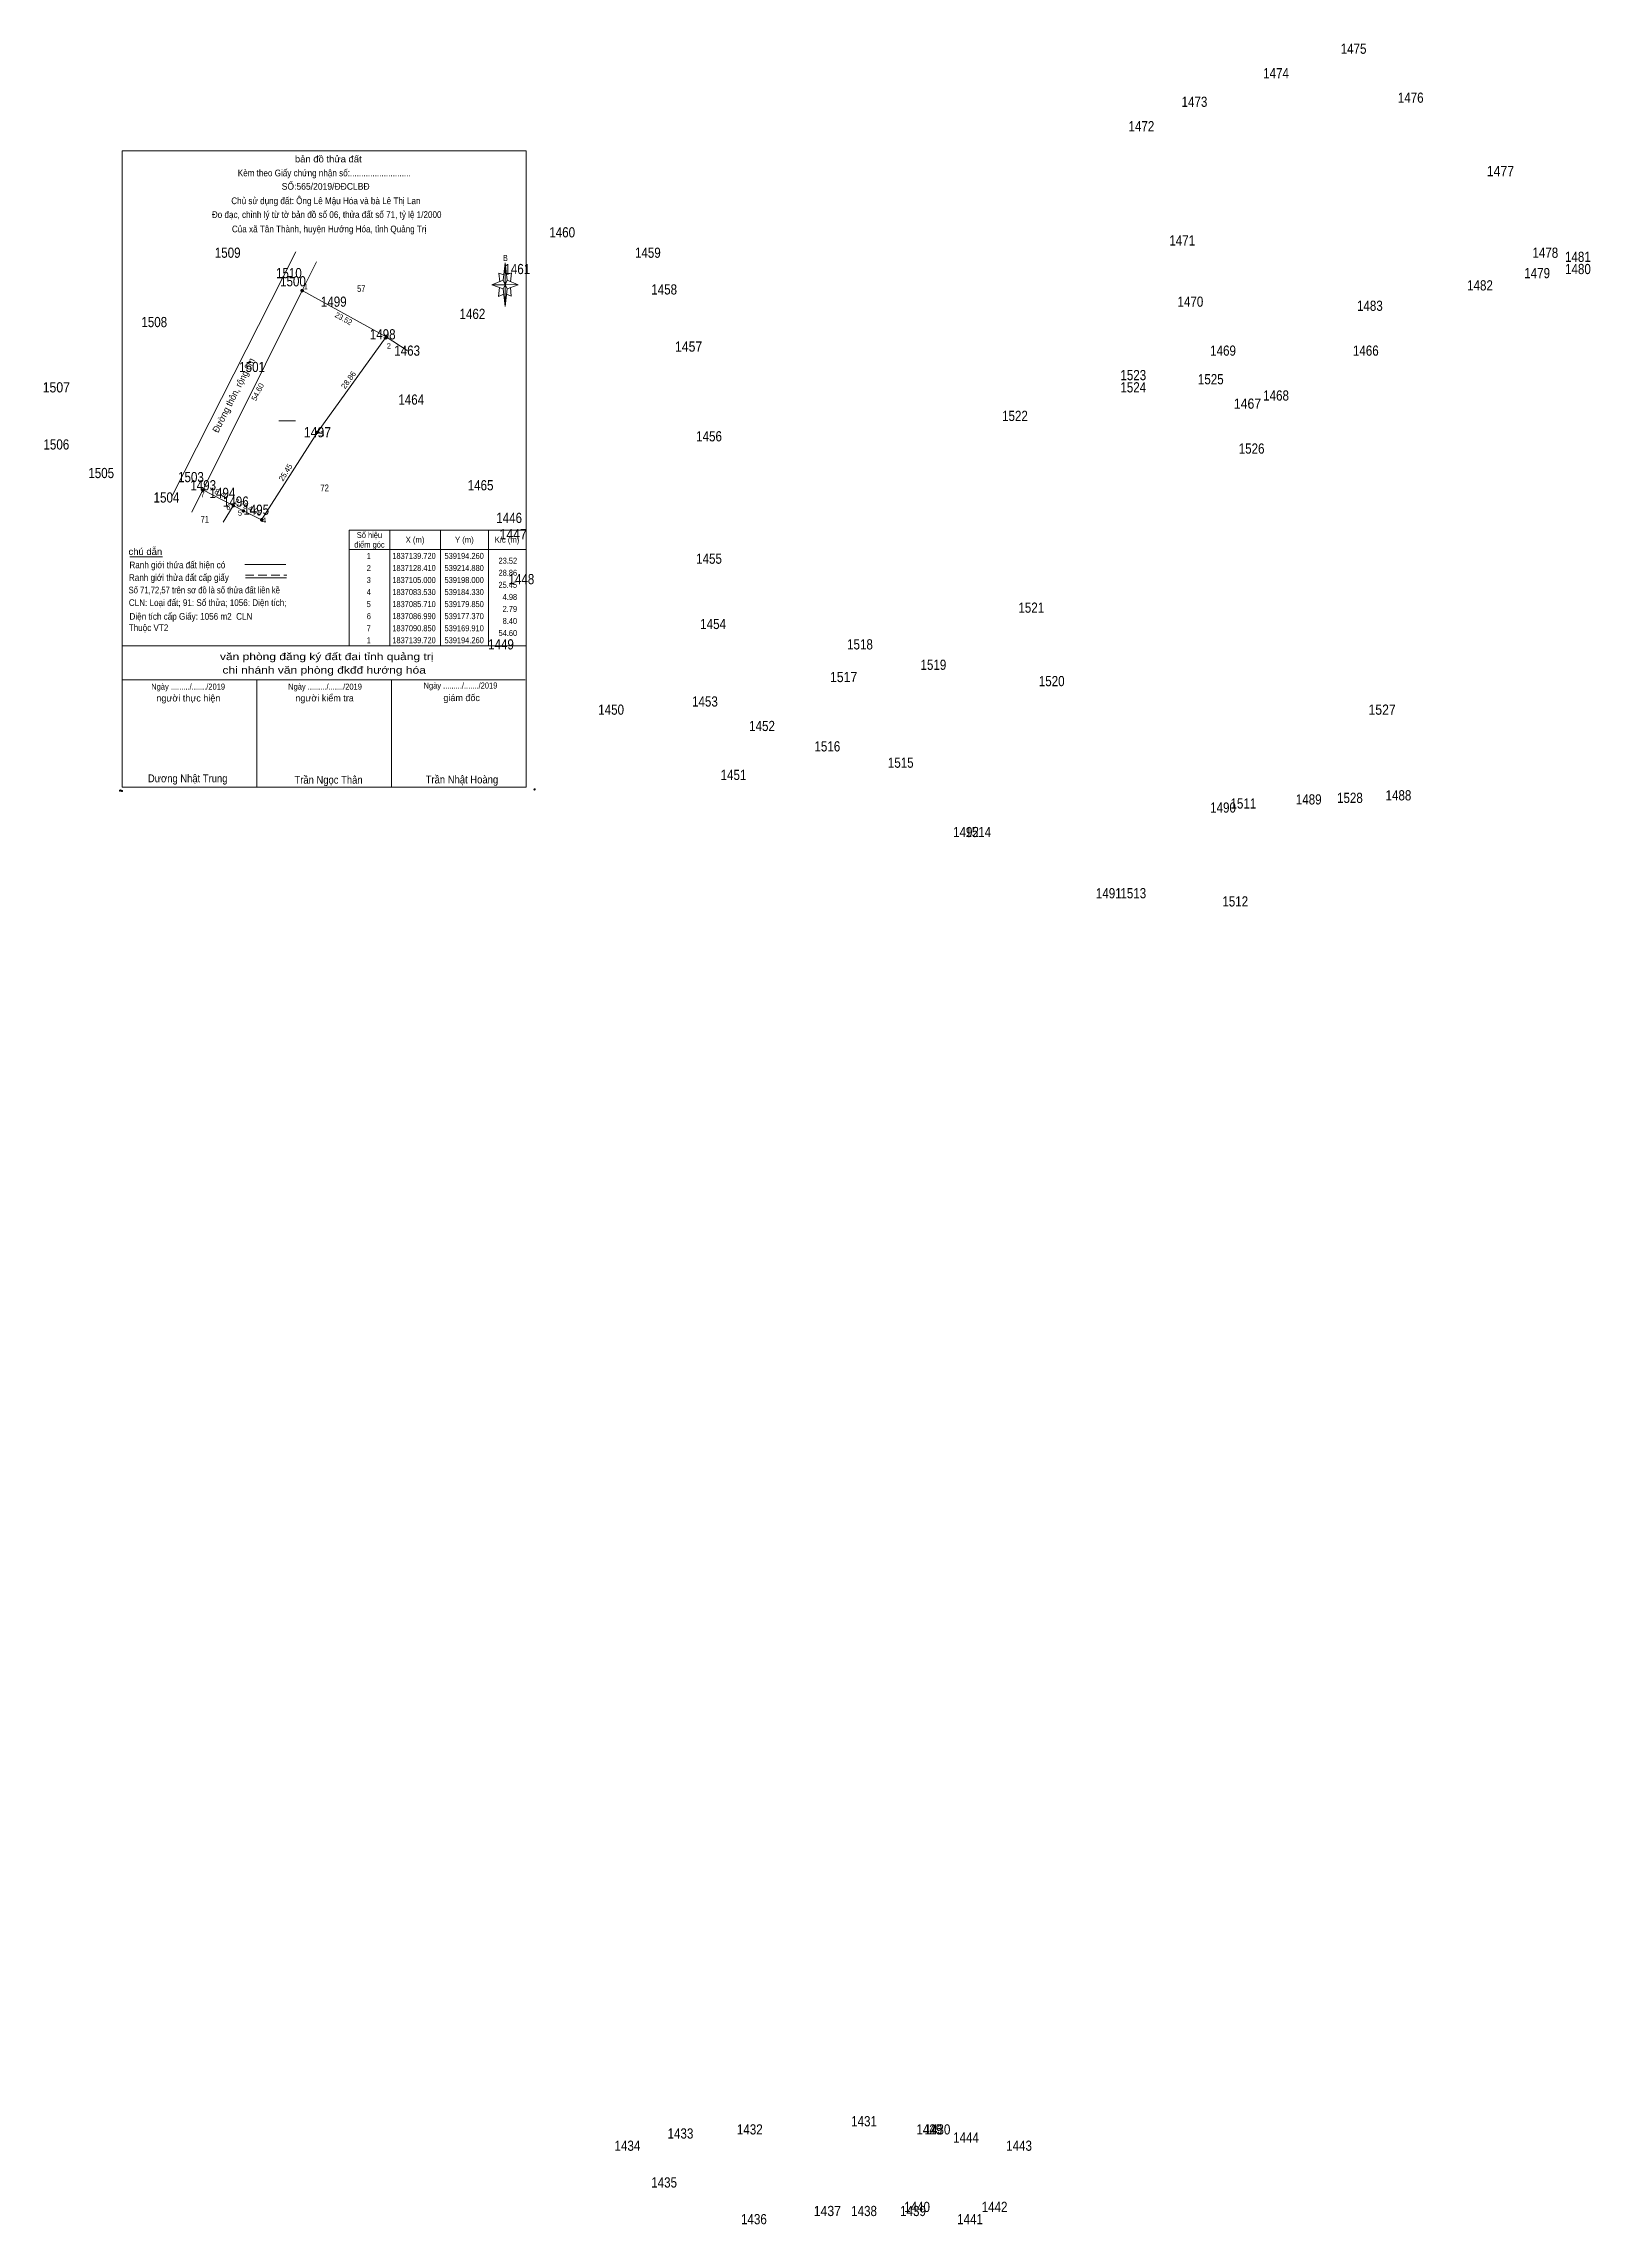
# Model space of a CAD drawing. Header units: metres. Extents: x 538449 to 539991, y 1836405 to 1837200.
# Drawn here: x 539131 to 539510, y 1836666 to 1837200 of the extents above; entities that cross this region are included whole.
import ezdxf
from ezdxf.enums import TextEntityAlignment as Align

# ---------------------------------------------------------------- set-up
doc = ezdxf.new("R2010")
doc.units = ezdxf.units.M
doc.header["$LTSCALE"] = 0.7
doc.header["$PDMODE"] = 32
doc.header["$PDSIZE"] = 0.35
doc.linetypes.add('MEDIUM_DASHED', pattern=[4.5, 3, -1.5])
for name, color, linetype, lineweight in [('10', 7, 'Continuous', 13), ('15', 7, 'Continuous', 13), ('17', 7, 'Continuous', 13), ('5', 7, 'Continuous', 13), ('6', 7, 'Continuous', 13), ('63', 7, 'MEDIUM_DASHED', 13)]:
    doc.layers.add(name, color=color, linetype=linetype, lineweight=lineweight)
doc.layers.add('12', color=7, linetype='Continuous')

msp = doc.modelspace()

# ---------------------------------------------------------------- texts
at = {"layer": '12'}
for s, width, p in [('1475', 0.85, (539452, 1837197.75)), ('1474', 0.85, (539433, 1837191.75)), ('1476', 0.85, (539466.005, 1837185.75)), ('1473', 0.85, (539413, 1837184.75)), ('1472', 0.85, (539399.995, 1837178.75)), ('1477', 0.9, (539488, 1837167.75)), ('1460', 0.85, (539258.005, 1837152.75)), ('1471', 0.85, (539409.995, 1837150.75)), ('1509', 0.85, (539176.005, 1837147.75)), ('1510', 0.85, (539191.005, 1837142.75)), ('1461', 0.85, (539246.995, 1837143.75)), ('1459', 0.85, (539279.005, 1837147.75)), ('1479', 0.85, (539497.005, 1837142.75)), ('1478', 0.85, (539499.005, 1837147.75)), ('1481', 0.85, (539506.995, 1837146.75)), ('1480', 0.85, (539507.005, 1837143.75)), ('1500', 0.85, (539192.005, 1837140.75)), ('1458', 0.85, (539283.005, 1837138.75)), ('1482', 0.85, (539482.995, 1837139.75)), ('1499', 0.85, (539202.005, 1837135.75)), ('1462', 0.85, (539235.995, 1837132.75)), ('1470', 0.85, (539412.005, 1837135.75)), ('1483', 0.85, (539456, 1837134.75)), ('1508', 0.85, (539158.005, 1837130.75)), ('1498', 0.85, (539214.005, 1837127.75)), ('1463', 0.85, (539220, 1837123.75)), ('1457', 0.9, (539289, 1837124.75)), ('1469', 0.85, (539420.005, 1837123.75)), ('1466', 0.85, (539455.005, 1837123.75)), ('1501', 0.85, (539181.995, 1837119.75)), ('1523', 0.85, (539398, 1837117.75)), ('1525', 0.85, (539417, 1837116.75)), ('1507', 0.9, (539134, 1837114.75)), ('1464', 0.85, (539221, 1837111.75)), ('1524', 0.85, (539398, 1837114.75)), ('1467', 0.9, (539426, 1837110.75)), ('1468', 0.85, (539433.005, 1837112.75)), ('1522', 0.85, (539368.995, 1837107.75)), ('1506', 0.85, (539134.005, 1837100.75)), ('1497', 0.9, (539198, 1837103.75)), ('1456', 0.85, (539294.005, 1837102.75)), ('1526', 0.85, (539427.005, 1837099.75)), ('1505', 0.85, (539145, 1837093.75)), ('1503', 0.85, (539167, 1837092.75)), ('1493', 0.85, (539170, 1837090.75)), ('1465', 0.85, (539238, 1837090.75)), ('1504', 0.85, (539161, 1837087.75)), ('1494', 0.85, (539174.72, 1837088.88)), ('1496', 0.85, (539178.005, 1837086.75)), ('1495', 0.85, (539183, 1837084.75)), ('1446', 0.85, (539245.005, 1837082.75)), ('1447', 0.9, (539246, 1837078.75)), ('1448', 0.85, (539248.005, 1837067.75)), ('1455', 0.85, (539294, 1837072.75)), ('1521', 0.85, (539372.995, 1837060.75)), ('1449', 0.85, (539243.005, 1837051.75)), ('1454', 0.85, (539295, 1837056.75)), ('1518', 0.85, (539331.005, 1837051.75)), ('1519', 0.85, (539349.005, 1837046.75)), ('1517', 0.9, (539327, 1837043.75)), ('1520', 0.85, (539378.005, 1837042.75)), ('1450', 0.85, (539270.005, 1837035.75)), ('1453', 0.85, (539293, 1837037.75)), ('1527', 0.9, (539459, 1837035.75)), ('1452', 0.85, (539306.995, 1837031.75)), ('1516', 0.85, (539323.005, 1837026.75)), ('1451', 0.85, (539299.995, 1837019.75)), ('1515', 0.85, (539341, 1837022.75)), ('1488', 0.85, (539463.005, 1837014.75)), ('1490', 0.85, (539420.005, 1837011.75)), ('1511', 0.85, (539424.995, 1837012.75)), ('1489', 0.85, (539441.005, 1837013.75)), ('1528', 0.85, (539451.105, 1837014.13)), ('1492', 0.85, (539356.995, 1837005.75)), ('1514', 0.85, (539360, 1837005.75)), ('1491', 0.85, (539391.995, 1836990.75)), ('1513', 0.85, (539398, 1836990.75)), ('1512', 0.85, (539422.995, 1836988.75)), ('1431', 0.85, (539331.995, 1836689.75)), ('1434', 0.85, (539274, 1836683.75)), ('1433', 0.85, (539287, 1836686.75)), ('1432', 0.85, (539303.995, 1836687.75)), ('1445', 0.85, (539348, 1836687.75)), ('1429', 0.85, (539348.005, 1836687.75)), ('1430', 0.85, (539350.005, 1836687.75)), ('1444', 0.85, (539357, 1836685.75)), ('1443', 0.85, (539370, 1836683.75)), ('1435', 0.85, (539283, 1836674.75)), ('1437', 0.9, (539323, 1836667.75)), ('1438', 0.85, (539332.005, 1836667.75)), ('1439', 0.85, (539344.005, 1836667.75)), ('1440', 0.85, (539345.005, 1836668.75)), ('1442', 0.85, (539363.995, 1836668.75)), ('1436', 0.85, (539305.005, 1836665.75)), ('1441', 0.85, (539357.995, 1836665.75))]:
    msp.add_text(s, height=2.5, dxfattribs=dict(at, width=width)).set_placement(p, align=Align.CENTER)
at = {"layer": '15'}
for s, width, p in [('57', 0.8, (539208.745, 1837139.38)), ('72', 0.85, (539199.775, 1837090.53)), ('71', 0.75, (539170.405, 1837082.85))]:
    msp.add_text(s, height=1.65, dxfattribs=dict(at, width=width)).set_placement(p, align=Align.CENTER)
at = {"layer": '5'}
for s, height, width, p in [('bản đồ thửa đất', 1.65, 1.05, (539200.67, 1837171.14)), ('Kèm theo Giấy chứng nhận số:...........................', 1.65, 0.9, (539199.67, 1837167.72)), ('SỐ:565/2019/ĐĐCLBĐ', 1.65, 0.95, (539200.025, 1837164.43)), ('Chủ sử dụng đất: Ông Lê Mậu Hóa và bà Lê Thị Lan', 1.65, 0.9, (539200.075, 1837160.9)), ('Đo đạc, chỉnh lý từ tờ bản đồ số 06, thửa đất số 71, tỷ lệ 1/2000 ', 1.65, 0.9, (539200.55, 1837157.52)), ('Của xã Tân Thành, huyện Hướng Hóa, tỉnh Quảng Trị', 1.65, 0.9, (539200.88, 1837153.99)), ('B', 1.515, 0.75, (539244.085, 1837146.96)), ('văn phòng đăng ký đất đai tỉnh quảng trị', 1.76, 1.25, (539200.275, 1837049.14)), ('Ngày ........./......./2019', 1.48, 0.9, (539166.315, 1837041.9)), ('chi nhánh văn phòng đkđđ hướng hóa', 1.76, 1.25, (539199.66, 1837045.84)), ('Ngày ........./......./2019', 1.48, 0.9, (539199.865, 1837041.9)), ('Ngày ........./......./2019', 1.48, 0.9, (539233.065, 1837042.17)), ('Dương Nhật Trung', 1.92, 0.9, (539166.2, 1837019.2)), ('Trần Ngọc Thân', 1.92, 0.9, (539200.725, 1837018.84)), ('Trần Nhật Hoàng', 1.925, 0.9, (539233.425, 1837018.91))]:
    msp.add_text(s, height=height, dxfattribs=dict(at, width=width)).set_placement(p, align=Align.CENTER)
for s, p in [('người thực hiện', (539166.365, 1837039)), ('người kiểm tra', (539199.76, 1837039.02)), ('giám đốc', (539233.365, 1837039.09))]:
    msp.add_text(s, height=1.65, dxfattribs=at).set_placement(p, align=Align.CENTER)
at = {"layer": '6'}
for s, width, p in [('chú dẫn', 1.05, (539151.7, 1837074.91)), ('Ranh giới thửa đất cấp giấy', 0.9, (539151.8, 1837068.55)), ('Ranh giới thửa đất hiện có ', 0.9, (539151.92, 1837071.65)), ('Số 71,72,57 trên sơ đồ là số thửa đất liền kề', 0.85, (539151.71, 1837065.49)), ('CLN: Loại đất; 91: Số thửa; 1056: Diện tích;', 0.9, (539151.78, 1837062.4)), ('Diện tích cấp Giấy: 1056 m2  CLN', 0.9, (539151.93, 1837059.03)), ('Thuộc VT2', 0.9, (539151.75, 1837056.26))]:
    msp.add_text(s, height=1.65, dxfattribs=dict(at, width=width)).set_placement(p)
at = {"layer": '63'}
for s, height, width, p in [(' 1', 1.35, 0.75, (539195.63, 1837140)), (' 2', 1.35, 0.85, (539216.03, 1837125.46)), (' 3', 1.35, 0.8, (539199.68, 1837103.93)), (' 7', 1.35, 0.8, (539170.37, 1837089.05)), (' 6', 1.35, 0.85, (539176.7, 1837085.93)), (' 5', 1.35, 0.8, (539179.52, 1837084.54)), (' 4', 1.35, 0.85, (539185.44, 1837082.71)), ('23.52', 1.476, 0.85, (539246.96, 1837072.76)), ('28.86', 1.476, 0.85, (539246.96, 1837069.8)), ('25.45', 1.476, 0.85, (539246.95, 1837066.85)), ('4.98', 1.476, 0.85, (539246.96, 1837063.89)), ('8.40', 1.476, 0.85, (539246.96, 1837058)), ('2.79', 1.476, 0.85, (539246.95, 1837060.95)), ('54.60', 1.476, 0.85, (539246.96, 1837055.04))]:
    msp.add_text(s, height=height, dxfattribs=dict(at, width=width)).set_placement(p, align=Align.RIGHT)
for s, rotation, p in [('23.52', 331.255, (539204.095, 1837132.248)), ('54.60', 63.515, (539183.958, 1837114.574)), ('25.45', 57.515, (539190.752, 1837094.778)), ('8.40', 332.642, (539174.195, 1837089.249)), ('2.79', 332.7, (539178.985, 1837086.871)), ('4.98', 334.052, (539182.37, 1837085.142))]:
    msp.add_text(s, height=1.35, rotation=rotation, dxfattribs=at).set_placement(p, align=Align.CENTER)
for s, height, rotation, width, p in [('Đường thôn, rộng 6m', 1.65, 63.134, 0.95, (539178.201, 1837113.697)), ('28.86', 1.35, 54.206, 1.05, (539206.172, 1837117.405))]:
    msp.add_text(s, height=height, rotation=rotation, dxfattribs=dict(at, width=width)).set_placement(p, align=Align.CENTER)
for s, width, p in [('điểm góc', 0.9, (539210.755, 1837076.71)), ('Số hiệu', 0.85, (539210.755, 1837079.06)), ('X (m)', 0.95, (539221.93, 1837077.9)), ('Y (m)', 0.95, (539234.03, 1837077.9)), ('K/c (m)', 0.95, (539244.48, 1837077.9)), (' 2', 0.85, (539210.35, 1837070.98)), (' 1', 0.75, (539210.355, 1837073.94)), ('1837139.720', 0.85, (539221.685, 1837073.94)), ('1837128.410', 0.85, (539221.685, 1837070.98)), ('539194.260', 0.85, (539233.98, 1837073.94)), ('539214.880', 0.85, (539233.98, 1837070.98)), (' 4', 0.85, (539210.345, 1837065.08)), (' 3', 0.8, (539210.345, 1837068.03)), ('1837105.000', 0.85, (539221.685, 1837068.03)), ('1837083.530', 0.85, (539221.685, 1837065.08)), ('539198.000', 0.85, (539233.98, 1837068.03)), ('539184.330', 0.85, (539233.98, 1837065.08)), (' 5', 0.8, (539210.345, 1837062.13)), (' 6', 0.85, (539210.35, 1837059.18)), ('1837085.710', 0.85, (539221.685, 1837062.13)), ('1837086.990', 0.85, (539221.685, 1837059.18)), ('539179.850', 0.85, (539233.98, 1837062.13)), ('539177.370', 0.85, (539233.98, 1837059.18)), (' 7', 0.8, (539210.35, 1837056.22)), (' 1', 0.75, (539210.355, 1837053.27)), ('1837090.850', 0.85, (539221.685, 1837056.22)), ('1837139.720', 0.85, (539221.685, 1837053.27)), ('539169.910', 0.85, (539233.98, 1837056.22)), ('539194.260', 0.85, (539233.98, 1837053.27))]:
    msp.add_text(s, height=1.476, dxfattribs=dict(at, width=width)).set_placement(p, align=Align.CENTER)

# ---------------------------------------------------------------- hatches: boundary and pattern name
at = {"layer": '15'}
for points in [[(539215.08, 1837128.41, 1), (539214.68, 1837128.41, 1)], [(539198.2, 1837105, 1), (539197.8, 1837105, 1)], [(539177.57, 1837086.99, 1), (539177.17, 1837086.99, 1)], [(539180.05, 1837085.71, 1), (539179.65, 1837085.71, 1)], [(539184.53, 1837083.53, 1), (539184.13, 1837083.53, 1)]]:
    msp.add_hatch(color=256, dxfattribs=at).paths.add_polyline_path(points)
at = {"layer": '63'}
for points in [[(539194.56, 1837139.72, 1), (539193.96, 1837139.72, 1)], [(539215.18, 1837128.41, 1), (539214.58, 1837128.41, 1)], [(539198.3, 1837105, 1), (539197.7, 1837105, 1)], [(539170.21, 1837090.85, 1), (539169.61, 1837090.85, 1)], [(539177.67, 1837086.99, 1), (539177.07, 1837086.99, 1)], [(539180.15, 1837085.71, 1), (539179.55, 1837085.71, 1)], [(539184.63, 1837083.53, 1), (539184.03, 1837083.53, 1)]]:
    msp.add_hatch(color=256, dxfattribs=at).paths.add_polyline_path(points)

# ---------------------------------------------------------------- linework, layer by layer
at = {"layer": '10'}
for p, q in [((539162.32, 1837089.21), (539192.72, 1837149.22)), ((539179.85, 1837085.71), (539169.91, 1837090.85)), ((539184.33, 1837083.53), (539179.85, 1837085.71))]:
    msp.add_line(p, q, dxfattribs=at)
msp.add_lwpolyline([(539167.19, 1837085.39), (539194.26, 1837139.72), (539197.78, 1837146.78)], dxfattribs=at)
at = {"layer": '15'}
for p, q in [((539214.88, 1837128.41), (539220, 1837125)), ((539177.37, 1837086.99), (539174.88, 1837082.95))]:
    msp.add_line(p, q, dxfattribs=at)
msp.add_lwpolyline([(539214.88, 1837128.41), (539198, 1837105), (539184.33, 1837083.53)], dxfattribs=at)
for centre in [(539214.88, 1837128.41), (539198, 1837105), (539177.37, 1837086.99), (539179.85, 1837085.71), (539184.33, 1837083.53)]:
    msp.add_circle(centre, 0.2, dxfattribs=at)
at = {"layer": '17'}
msp.add_line((539152.04, 1837074.46), (539160, 1837074.46), dxfattribs=at)
at = {"layer": '5'}
for p, q in [((539243.5, 1837142.23), (539244.05, 1837146.52)), ((539243.5, 1837140.14), (539240.75, 1837141.13)), ((539244.49, 1837140.14), (539244.05, 1837135.85)), ((539244.49, 1837142.23), (539247.24, 1837141.13)), ((539245.37, 1837140.47), (539245.48, 1837138.38)), ((539245.48, 1837138.38), (539244.38, 1837138.82)), ((539150.14, 1837052.65), (539249.14, 1837052.65)), ((539150.14, 1837044.29), (539248.92, 1837044.29)), ((539150.14, 1837044.29), (539248.92, 1837044.29)), ((539150.14, 1837044.29), (539248.92, 1837044.29)), ((539183.14, 1837018), (539183.14, 1837044.29)), ((539216.14, 1837018), (539216.14, 1837044.29))]:
    msp.add_line(p, q, dxfattribs=at)
for points in [[(539150.14, 1837173.98), (539249.14, 1837173.98), (539249.14, 1837018), (539150.14, 1837018)], [(539244.05, 1837146.52), (539244.49, 1837142.23), (539244.05, 1837141.13)], [(539244.05, 1837141.13), (539240.75, 1837141.13), (539243.5, 1837142.23), (539244.49, 1837140.14), (539247.24, 1837141.13), (539244.05, 1837141.24)], [(539244.05, 1837141.13), (539244.05, 1837135.85), (539243.5, 1837140.14)]]:
    msp.add_lwpolyline(points, close=True, dxfattribs=at)
for points in [[(539244.05, 1837141.13), (539243.5, 1837142.23), (539240.75, 1837141.13)], [(539242.62, 1837140.47), (539242.4, 1837138.27), (539243.61, 1837138.82)], [(539243.72, 1837143.55), (539242.51, 1837143.99), (539242.73, 1837141.9)], [(539244.05, 1837141.13), (539244.49, 1837140.14), (539247.24, 1837141.13)], [(539244.38, 1837143.55), (539245.59, 1837144.1), (539245.37, 1837141.9)], [(539249.14, 1837018), (539150.14, 1837018), (539150.14, 1837044.29)]]:
    msp.add_lwpolyline(points, dxfattribs=at)
for p in [(539149.63, 1837017.15), (539150.07, 1837017.08)]:
    msp.add_point(p, dxfattribs=at)
at = {"layer": '6'}
for p, q in [((539180.2, 1837072.54), (539190.25, 1837072.54)), ((539180.35, 1837069.32), (539190.4, 1837069.32))]:
    msp.add_line(p, q, dxfattribs=at)
at = {"layer": '6', "linetype": 'MEDIUM_DASHED'}
msp.add_line((539180.35, 1837070), (539190.47, 1837070), dxfattribs=at)
at = {"layer": '6'}
msp.add_point((539251.24, 1837017.45), dxfattribs=at)
at = {"layer": '63', "linetype": 'Continuous'}
for p, q in [((539194.26, 1837139.72), (539214.88, 1837128.41)), ((539188.58, 1837107.76), (539192.67, 1837107.76)), ((539215.73, 1837080.99), (539215.73, 1837052.65)), ((539228.14, 1837080.99), (539228.14, 1837052.65)), ((539239.94, 1837080.99), (539239.94, 1837052.65)), ((539205.81, 1837076.28), (539249.14, 1837076.28))]:
    msp.add_line(p, q, dxfattribs=at)
msp.add_lwpolyline([(539205.81, 1837080.99), (539249.14, 1837080.99), (539249.14, 1837052.65), (539205.81, 1837052.65)], close=True, dxfattribs=at)
at = {"layer": '63'}
for centre in [(539194.26, 1837139.72), (539214.88, 1837128.41), (539198, 1837105), (539169.91, 1837090.85), (539177.37, 1837086.99), (539179.85, 1837085.71), (539184.33, 1837083.53)]:
    msp.add_circle(centre, 0.3, dxfattribs=at)

msp.set_redraw_order([(e.dxf.handle, doc.entitydb.next_handle()) for e in msp.query("TEXT MTEXT ATTDEF DIMENSION ARC_DIMENSION")])  # texts and dimensions are drawn at this point

doc.saveas('drawing.dxf')
